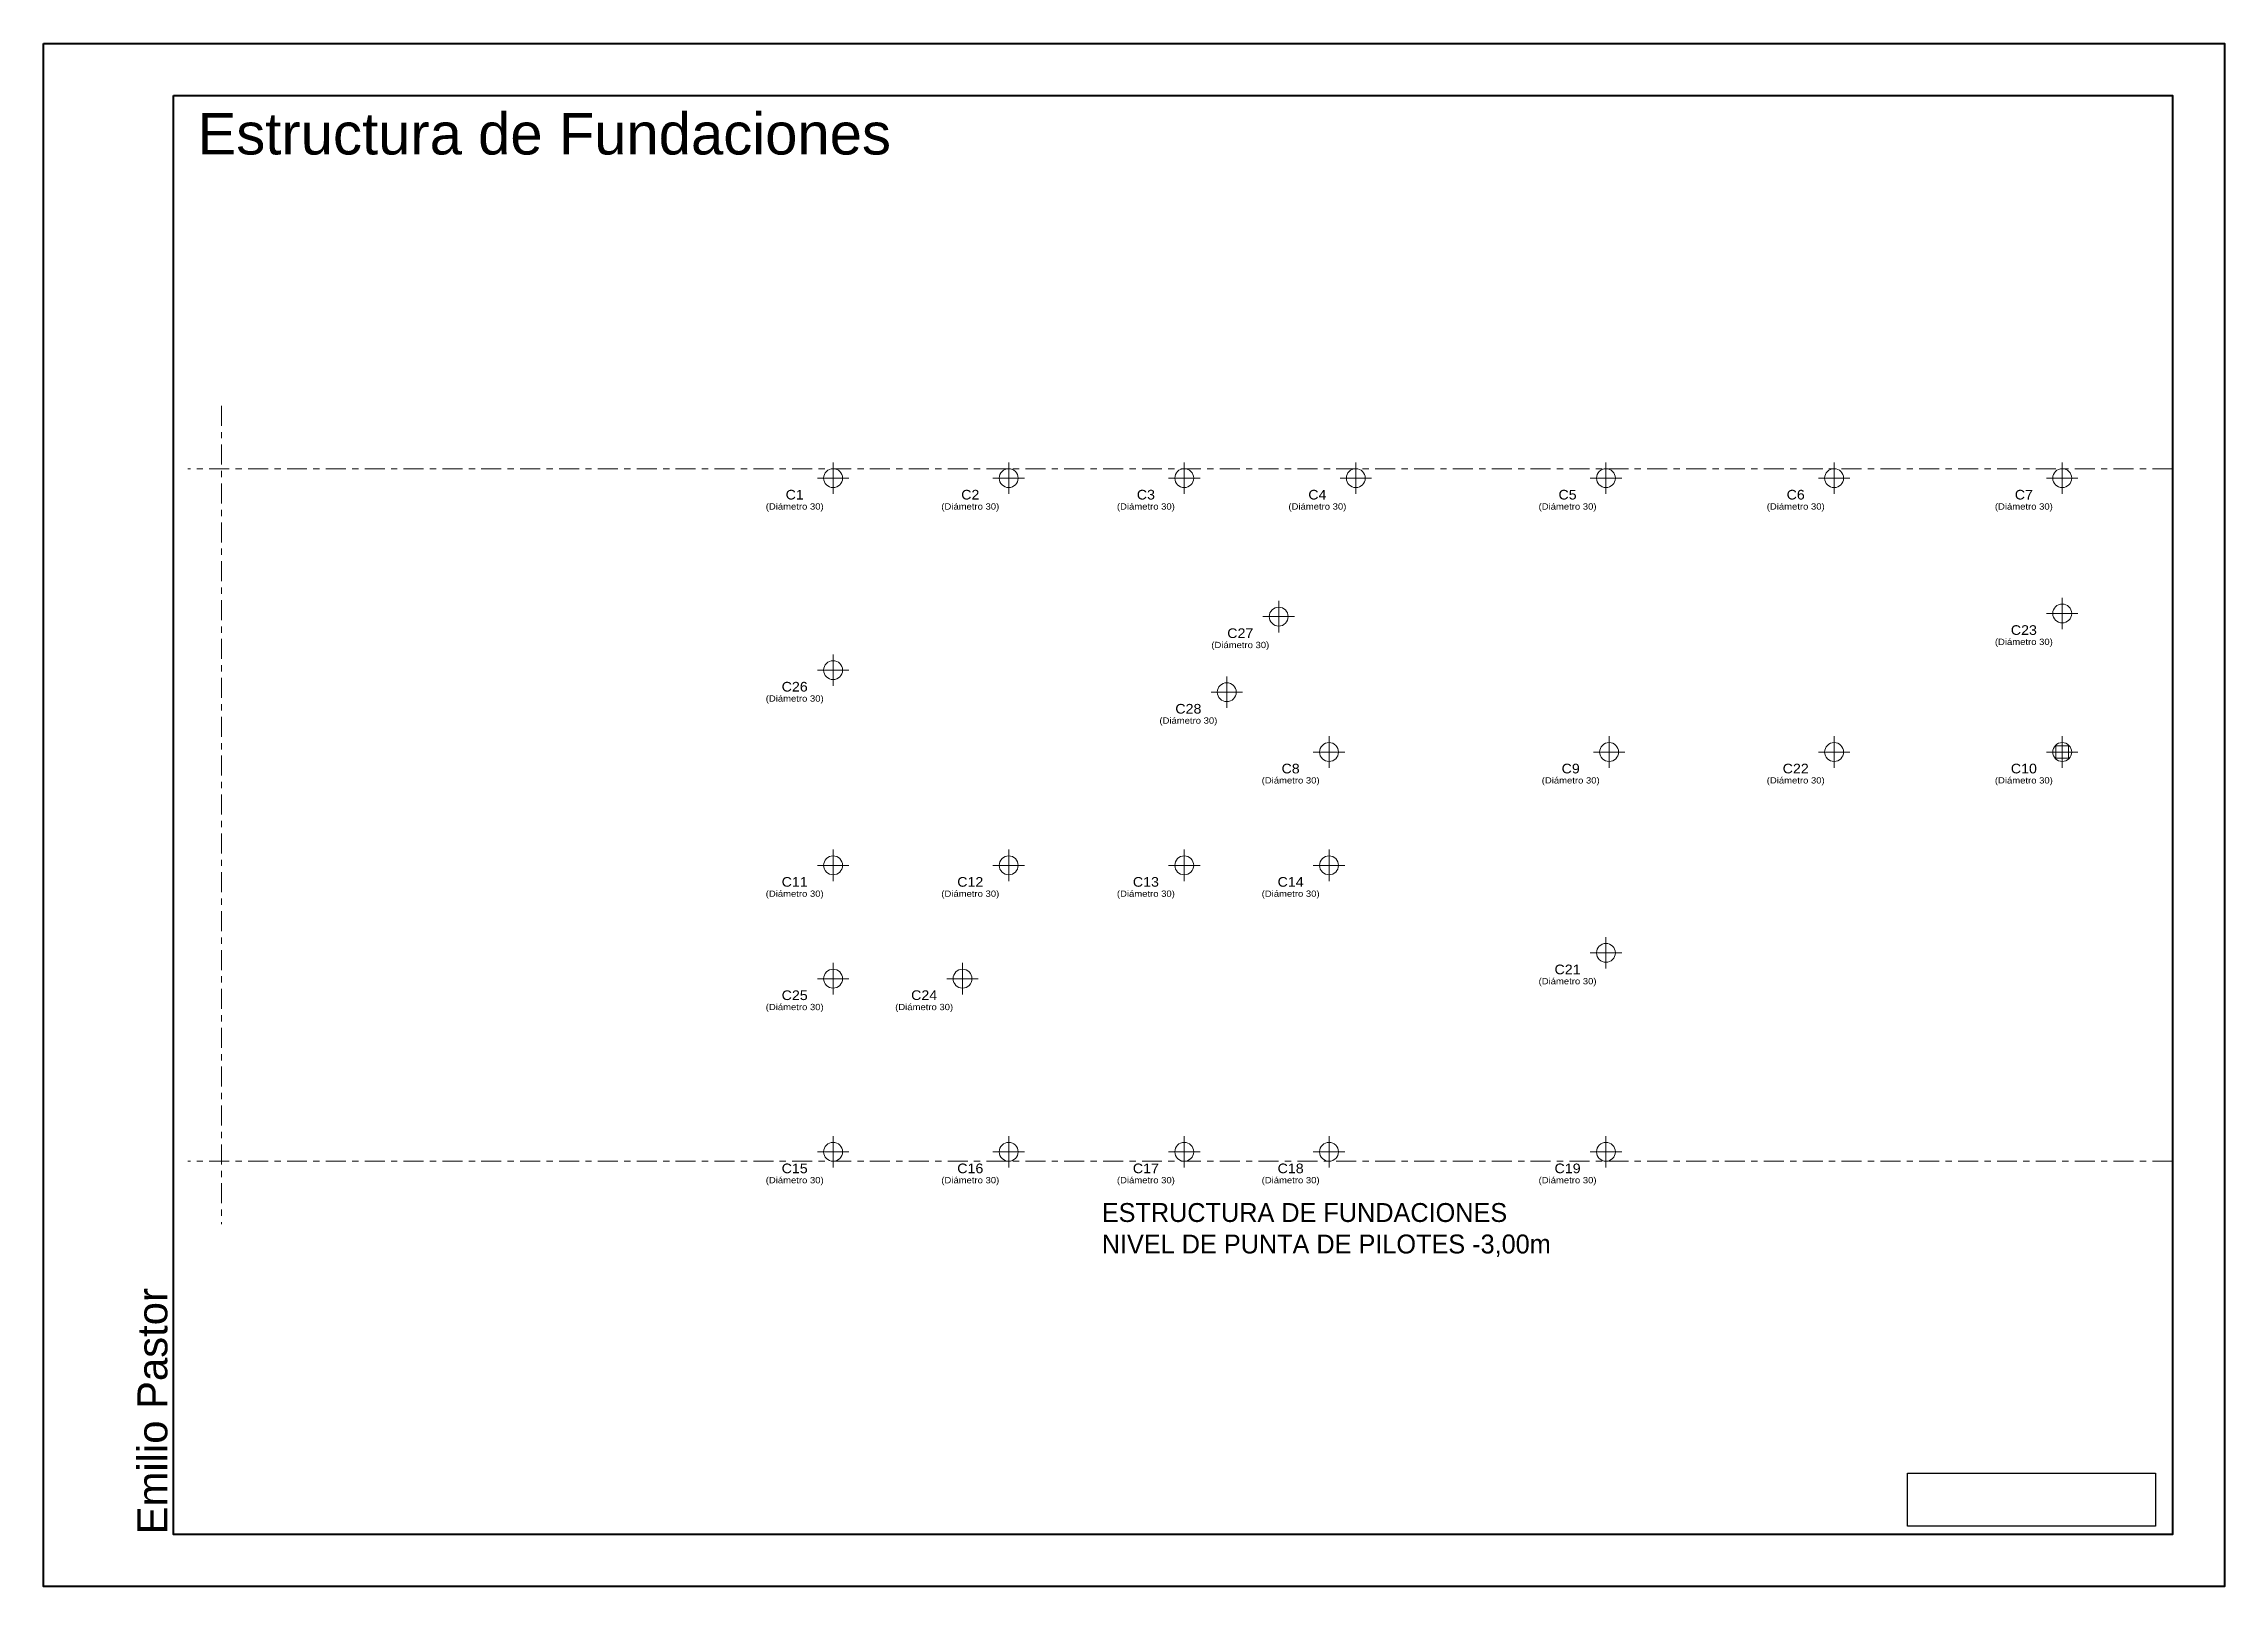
# Model space of a CAD drawing. Header units: millimetres. Extents: x -42 to 59, y 21 to 74.
# Drawn here: x -41.64 to -6.99, y 49.53 to 74.03 of the extents above; entities that cross this region are included whole.
import ezdxf
from ezdxf.enums import TextEntityAlignment as Align

# ---------------------------------------------------------------- set-up
doc = ezdxf.new("R2010")
doc.units = ezdxf.units.MM
doc.linetypes.add('CENTER', pattern=[50.8, 31.75, -6.35, 6.35, -6.35])
for name, color, linetype, lineweight in [('0.09', 6, 'Continuous', 9), ('02_CIVIL_EXIST', 250, 'Continuous', 30), ('10_CIVIL EJES', 230, 'CENTER', 15), ('12_TEXTOS', 150, 'Continuous', 20), ('COLUMNA_DIM', 4, 'Continuous', 9), ('COLUMNA_REF', 3, 'Continuous', 9), ('COLUMNAS_EJES', 1, 'Continuous', 0), ('PILAR_HORMIGON', 2, 'Continuous', 9)]:
    doc.layers.add(name, color=color, linetype=linetype, lineweight=lineweight)
doc.layers.add('texto secundario', color=2, linetype='Continuous')
doc.styles.add('CYPETXT', font='arial.ttf', dxfattribs={"height": 0.2})
doc.styles.add('Swis721 BT', font='swiss.ttf')
picture_1 = doc.add_image_def('image1.png', size_in_pixel=(2031, 433))

msp = doc.modelspace()

# ---------------------------------------------------------------- texts
at = {"layer": '12_TEXTOS', "color": 18, "insert": (-39.195, 72.927), "char_height": 0.66, "attachment_point": 1, "style": 'Swis721 BT'}
msp.add_mtext_dynamic_manual_height_columns('Estructura de Fundaciones', width=11.37319, gutter_width=10, heights=[0], dxfattribs=at)
at = {"layer": '12_TEXTOS', "color": 18, "insert": (-40.15, 50.352), "char_height": 0.4752, "attachment_point": 1, "rotation": 90, "style": 'Swis721 BT'}
msp.add_mtext_dynamic_manual_height_columns('Emilio Pastor', width=10.15474, gutter_width=10, heights=[0], dxfattribs=at)
at = {"layer": 'COLUMNA_DIM', "lineweight": 0, "style": 'CYPETXT', "width": 1.077707}
for p in [(-29.707, 66.677), (-26.917, 66.677), (-24.127, 66.677), (-21.402, 66.677), (-17.427, 66.677), (-13.802, 66.677), (-10.177, 66.677), (-22.627, 64.477), (-10.177, 64.527), (-29.707, 63.627), (-23.452, 63.277), (-21.827, 62.327), (-17.377, 62.327), (-13.802, 62.327), (-10.177, 62.327), (-29.707, 60.527), (-26.917, 60.527), (-24.127, 60.527), (-21.827, 60.527), (-17.427, 59.137), (-29.707, 58.727), (-27.65, 58.727), (-29.707, 55.977), (-26.917, 55.977), (-24.127, 55.977), (-21.827, 55.977), (-17.427, 55.977)]:
    msp.add_text('(Diámetro 30)', height=0.1, dxfattribs=at).set_placement(p, align=Align.MIDDLE_CENTER)
at = {"layer": 'COLUMNA_REF', "style": 'CYPETXT'}
for s, width, p in [('C1', 1.052837, (-29.707, 66.864)), ('C2', 1.052837, (-26.917, 66.864)), ('C3', 1.052837, (-24.127, 66.864)), ('C4', 1.052837, (-21.402, 66.864)), ('C5', 1.052837, (-17.427, 66.864)), ('C6', 1.052837, (-13.802, 66.864)), ('C7', 1.052837, (-10.177, 66.864)), ('C27', 1.054688, (-22.627, 64.664)), ('C23', 1.054688, (-10.177, 64.714)), ('C26', 1.054687, (-29.707, 63.814)), ('C28', 1.054688, (-23.452, 63.464)), ('C8', 1.052837, (-21.827, 62.514)), ('C9', 1.052837, (-17.377, 62.514)), ('C22', 1.054688, (-13.802, 62.514)), ('C10', 1.054688, (-10.177, 62.514)), ('C11', 1.054687, (-29.707, 60.714)), ('C12', 1.054687, (-26.917, 60.714)), ('C13', 1.054688, (-24.127, 60.714)), ('C14', 1.054688, (-21.827, 60.714)), ('C21', 1.054688, (-17.427, 59.324)), ('C25', 1.054687, (-29.707, 58.914)), ('C24', 1.054687, (-27.65, 58.915)), ('C15', 1.054687, (-29.707, 56.164)), ('C16', 1.054687, (-26.917, 56.164)), ('C17', 1.054688, (-24.127, 56.164)), ('C18', 1.054688, (-21.827, 56.164)), ('C19', 1.054688, (-17.427, 56.164))]:
    msp.add_text(s, height=0.1533, dxfattribs=dict(at, width=width)).set_placement(p, align=Align.MIDDLE_CENTER)
at = {"layer": 'texto secundario', "insert": (-24.828, 55.613), "char_height": 0.3, "width": 16.0412, "attachment_point": 1}
msp.add_mtext('{\\fCentury Gothic|b0|i0|c0|p34;ESTRUCTURA DE FUNDACIONES\\PNIVEL DE PUNTA DE PILOTES -3,00m}', dxfattribs=at)

# ---------------------------------------------------------------- blocks, each defined once
blk = doc.blocks.new('Ejes de la columna')
at = {"layer": 'COLUMNAS_EJES'}
for p, q in [((-0.5, 0), (0.5, 0)), ((0, -0.5), (0, 0.5))]:
    blk.add_line(p, q, dxfattribs=at)

# ---------------------------------------------------------------- linework, layer by layer
at = {"layer": '0.09'}
msp.add_lwpolyline([(-9.467, 62.677), (-9.467, 62.877), (-9.667, 62.877), (-9.667, 62.677)], close=True, dxfattribs=at)
at = {"layer": '02_CIVIL_EXIST', "lineweight": 40}
for points in [[(-41.641, 74.028), (-6.991, 74.028), (-6.991, 49.525), (-41.641, 49.525)], [(-39.578, 73.203), (-7.816, 73.203), (-7.816, 50.35), (-39.578, 50.35)]]:
    msp.add_lwpolyline(points, close=True, dxfattribs=at)
at = {"layer": '10_CIVIL EJES', "ltscale": 0.01}
for p, q in [((-38.817, 68.277), (-38.817, 55.277)), ((-7.816, 67.277), (-39.349, 67.277)), ((-7.816, 56.277), (-39.349, 56.277))]:
    msp.add_line(p, q, dxfattribs=at)
at = {"layer": 'PILAR_HORMIGON'}
for centre in [(-29.097, 67.127), (-26.307, 67.127), (-23.517, 67.127), (-20.792, 67.127), (-16.817, 67.127), (-13.192, 67.127), (-9.567, 67.127), (-22.017, 64.927), (-9.567, 64.977), (-29.097, 64.077), (-22.842, 63.727), (-21.217, 62.777), (-16.767, 62.777), (-13.192, 62.777), (-9.567, 62.777), (-29.097, 60.977), (-26.307, 60.977), (-23.517, 60.977), (-21.217, 60.977), (-16.817, 59.587), (-29.097, 59.177), (-27.04, 59.177), (-29.097, 56.427), (-26.307, 56.427), (-23.517, 56.427), (-21.217, 56.427), (-16.817, 56.427)]:
    msp.add_circle(centre, 0.15, dxfattribs=at)

# ---------------------------------------------------------------- block references
at = {"layer": 'COLUMNAS_EJES', "xscale": 0.5, "yscale": 0.5}
for p in [(-29.097, 67.127), (-26.307, 67.127), (-23.517, 67.127), (-20.792, 67.127), (-16.817, 67.127), (-13.192, 67.127), (-9.567, 67.127), (-22.017, 64.927), (-9.567, 64.977), (-29.097, 64.077), (-22.842, 63.727), (-21.217, 62.777), (-16.767, 62.777), (-13.192, 62.777), (-9.567, 62.777), (-29.097, 60.977), (-26.307, 60.977), (-23.517, 60.977), (-21.217, 60.977), (-16.817, 59.587), (-29.097, 59.177), (-27.04, 59.177), (-29.097, 56.427), (-26.307, 56.427), (-23.517, 56.427), (-21.217, 56.427), (-16.817, 56.427)]:
    msp.add_blockref('Ejes de la columna', p, dxfattribs=at)

msp.set_redraw_order([(e.dxf.handle, doc.entitydb.next_handle()) for e in msp.query("TEXT MTEXT ATTDEF DIMENSION ARC_DIMENSION")])  # texts and dimensions are drawn at this point

# ---------------------------------------------------------------- pictures from other files: only their frames are drawn
at = {"color": 1}
image = msp.add_image(picture_1, insert=(-12.025, 50.484), size_in_units=(3.942, 0.84), rotation=0, dxfattribs=at)
image.dxf.flags = 15

doc.saveas('drawing.dxf')
